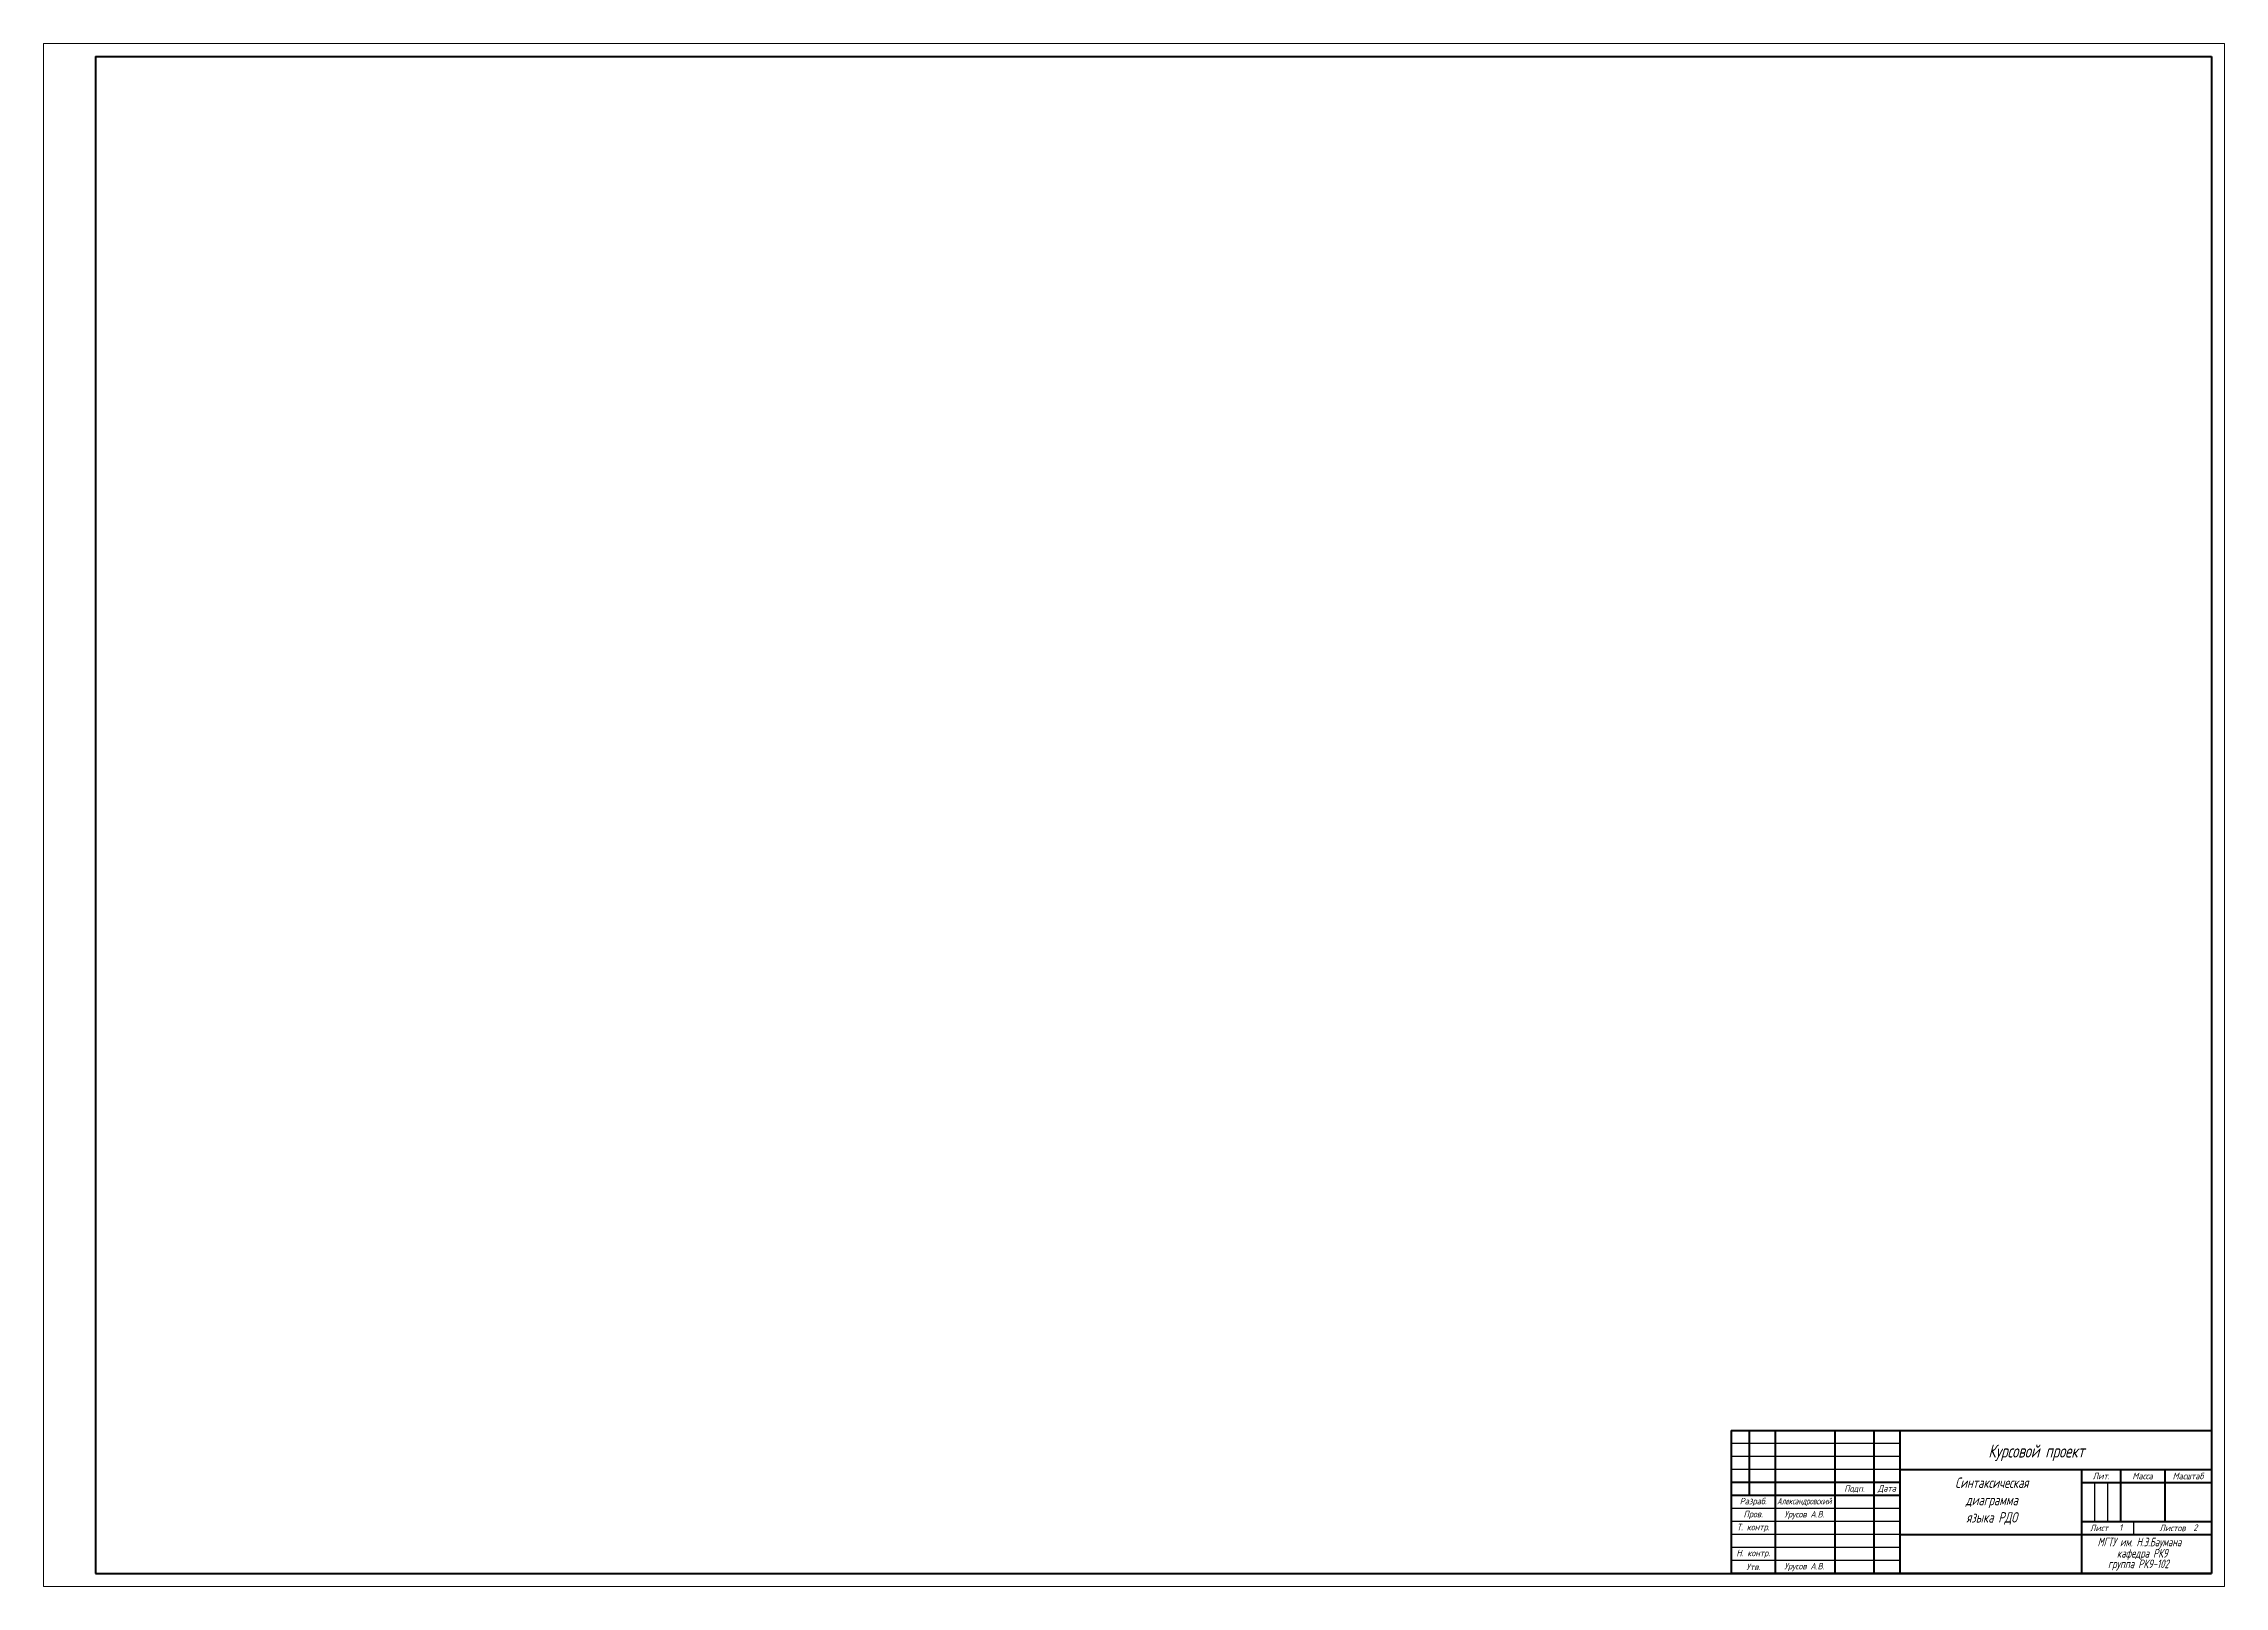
# Model space of a CAD drawing. Header units: millimetres. Extents: x 2644 to 3484, y -1486 to 768.
# Drawn here: x 2644 to 3484, y -461 to 133 of the extents above; entities that cross this region are included whole.
import ezdxf
from ezdxf.enums import TextEntityAlignment as Align

# ---------------------------------------------------------------- set-up
doc = ezdxf.new("R2010")
doc.units = ezdxf.units.MM
doc.layers.get('0').update_dxf_attribs({"lineweight": 30})
doc.layers.add('format', color=7, linetype='Continuous', lineweight=80)
doc.styles.add('стиль1', font='CS_Gost2304.shx', dxfattribs={"width": 0.9, "oblique": 15})

msp = doc.modelspace()

# ---------------------------------------------------------------- texts
at = {"lineweight": 25, "style": 'стиль1', "oblique": 15}
for s, height, width, p in [('Курсовой проект', 5, 0.9, (3393.09, -411.19)), ('МГТУ им. Н.Э.Баумана', 3.3333, 0.8, (3435.16, -445.37)), ('группа РК9-102', 3.3333, 0.9, (3439.19, -453.78)), ('кафедра РК9', 3.3333, 0.9, (3442.62, -449.71))]:
    msp.add_text(s, height=height, dxfattribs=dict(at, width=width)).set_placement(p)
at = {"lineweight": 25, "insert": (3394.42, -427.96), "char_height": 4, "width": 66.1939, "attachment_point": 5, "style": 'стиль1'}
msp.add_mtext('{Синтаксическая\\Pдиаграмма\\Pязыка РДО}', dxfattribs=at)
at = {"layer": 'format', "lineweight": -3, "style": 'стиль1', "oblique": 15}
for s, p in [('Лит.', (3436.53, -418.29)), ('Масса', (3452.53, -418.29)), ('Масштаб', (3470.03, -418.29)), ('Разраб.', (3302.53, -428.29)), ('Подп.', (3341.53, -423.29)), ('Дата', (3354.03, -423.29)), ('Т. контр.', (3302.53, -438.29)), ('Пров.', (3302.53, -433.29)), ('Урусов А.В.', (3322.22, -433.35)), ('Лист', (3435.74, -438.29)), ('1', (3444.06, -438.18)), ('Листов', (3464.03, -438.29)), ('2', (3472.86, -438.18)), ('Н. контр.', (3302.53, -448.29)), ('Утв.', (3302.53, -453.29)), ('Урусов А.В.', (3322.22, -453.35))]:
    msp.add_text(s, height=2.5, dxfattribs=at).set_placement(p, align=Align.MIDDLE)
at = {"layer": 'format', "lineweight": -3, "style": 'стиль1', "oblique": 15, "width": 0.8}
msp.add_text('Александровский', height=2.5, dxfattribs=at).set_placement((3322.22, -428.29), align=Align.MIDDLE)

# ---------------------------------------------------------------- linework, layer by layer
for p, q in [((3359.03, -405.79), (3294.03, -405.79)), ((3359.03, -410.79), (3294.03, -410.79)), ((3359.03, -415.79), (3294.03, -415.79)), ((3434.03, -420.79), (3434.03, -435.79)), ((3439.03, -420.79), (3439.03, -435.79)), ((3359.03, -430.79), (3294.03, -430.79)), ((3359.03, -435.79), (3294.03, -435.79)), ((3449.03, -435.79), (3449.03, -440.79)), ((3359.03, -440.79), (3294.03, -440.79)), ((3359.03, -445.79), (3294.03, -445.79)), ((3359.03, -450.79), (3294.03, -450.79))]:
    msp.add_line(p, q)
at = {"lineweight": 5}
for points in [[(2854.03, 133.21), (2644.03, 133.21), (2644.03, -163.79)], [(3064.03, 133.21), (2854.03, 133.21)], [(3484.03, -163.79), (3484.03, 133.21), (3064.03, 133.21)], [(2644.03, -163.79), (2644.03, -460.79), (2854.03, -460.79)], [(3064.03, -460.79), (3484.03, -460.79), (3484.03, -163.79)], [(2854.03, -460.79), (3064.03, -460.79)]]:
    msp.add_lwpolyline(points, dxfattribs=at)
at = {"layer": 'format'}
for p, q in [((2664.03, 128.21), (2664.03, -455.79)), ((2664.03, 128.21), (3479.03, 128.21)), ((3479.03, 128.21), (3479.03, -455.79)), ((3294.03, -400.79), (3294.03, -455.79)), ((3294.03, -400.79), (3479.03, -400.79)), ((3301.03, -400.79), (3301.03, -425.79)), ((3311.03, -400.79), (3311.03, -455.79)), ((3334.03, -400.79), (3334.03, -455.79)), ((3349.03, -400.79), (3349.03, -455.79)), ((3359.03, -400.79), (3359.03, -455.79)), ((3479.03, -400.79), (3479.03, -455.79)), ((3359.03, -415.79), (3479.03, -415.79)), ((3429.03, -415.79), (3429.03, -455.79)), ((3444.03, -415.79), (3444.03, -435.79)), ((3461.03, -415.79), (3461.03, -435.79)), ((3359.03, -420.79), (3294.03, -420.79)), ((3359.03, -425.79), (3294.03, -425.79)), ((3429.03, -420.79), (3479.03, -420.79)), ((3429.03, -435.79), (3479.03, -435.79)), ((3359.03, -440.79), (3479.03, -440.79)), ((2664.03, -455.79), (3479.03, -455.79)), ((3479.03, -455.79), (3294.03, -455.79))]:
    msp.add_line(p, q, dxfattribs=at)

msp.set_redraw_order([(e.dxf.handle, doc.entitydb.next_handle()) for e in msp.query("TEXT MTEXT ATTDEF DIMENSION ARC_DIMENSION")])  # texts and dimensions are drawn at this point

doc.saveas('drawing.dxf')
